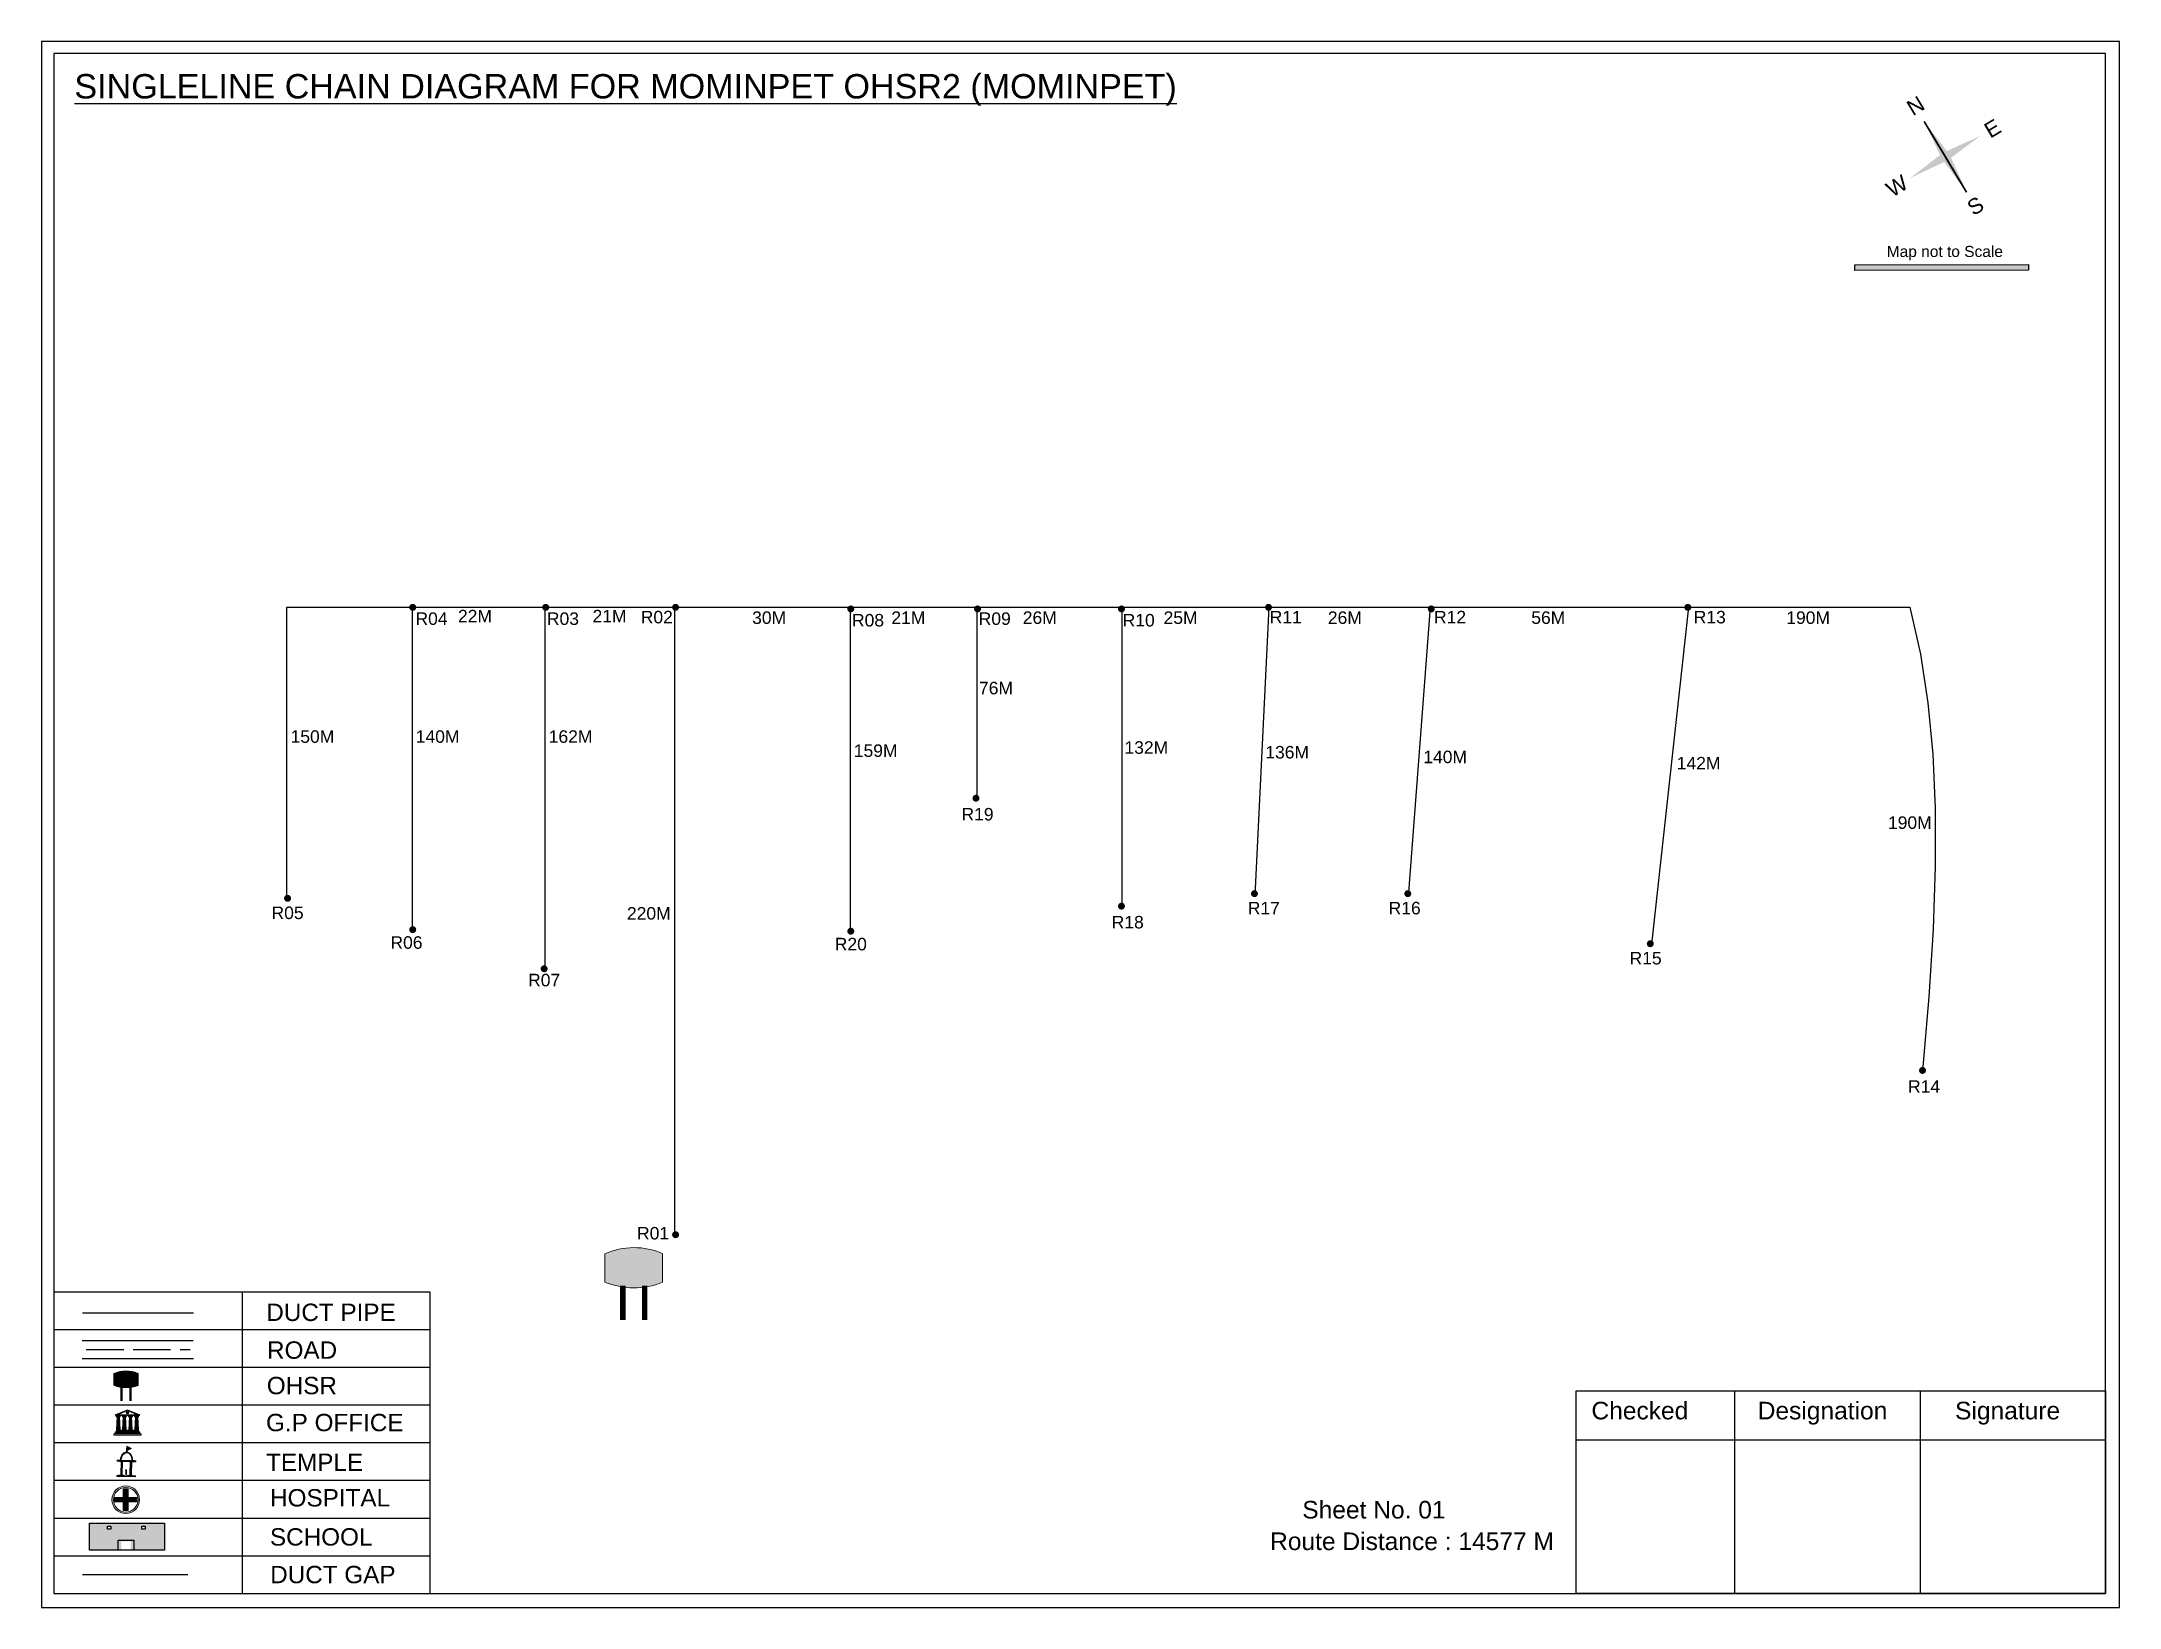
# Model space of a CAD drawing. Header units: inches. Extents: x 777 to 9331, y 1229 to 5049.
# Drawn here: x 1454 to 2118, y 3923 to 4423 of the extents above; entities that cross this region are included whole.
import ezdxf

# ---------------------------------------------------------------- set-up
doc = ezdxf.new("R2010")
doc.units = ezdxf.units.IN
doc.header["$MEASUREMENT"] = 0
doc.linetypes.add('ACAD_ISO02W100', pattern=[15, 12, -3])
doc.layers.add('LANDMARK', color=7, linetype='Continuous')
doc.layers.add('OHT', color=7, linetype='Continuous')
doc.styles.get("Standard").update_dxf_attribs({"font": 'arial.ttf'})

msp = doc.modelspace()

# ---------------------------------------------------------------- texts
at = {"color": 242, "true_color": 0xcd2027}
msp.add_text('%%USINGLELINE CHAIN DIAGRAM FOR MOMINPET OHSR2 (MOMINPET)', height=7.8, dxfattribs=at).set_placement((1464.49, 4405.25))
for s, p in [('N', (2052.04, 4399.53)), ('E', (2076.79, 4392.36)), ('W', (2045.42, 4373.51)), ('S', (2071.33, 4367.61))]:
    msp.add_text(s, height=4.95, rotation=31.00631).set_placement(p)
for s, height, p in [('Map not to Scale', 3.5424, (2043.69, 4354.59)), ('R04', 4, (1573.5, 4237)), ('22M', 4, (1587.08, 4237.82)), ('R03', 4, (1615.5, 4237)), ('21M', 4, (1630.08, 4237.82)), ('R02', 4, (1645.5, 4237.5)), ('30M', 4, (1681.08, 4237.32)), ('R08', 4, (1713, 4236.5)), ('21M', 4, (1725.58, 4237.32)), ('R09', 4, (1753.5, 4237)), ('26M', 4, (1767.58, 4237.32)), ('R10', 4, (1799.5, 4236.5)), ('25M', 4, (1812.58, 4237.32)), ('R11', 4, (1846.5, 4237.5)), ('26M', 4, (1865.08, 4237.32)), ('R12', 4, (1899, 4237.5)), ('56M', 4, (1930.08, 4237.32)), ('R13', 4, (1982, 4237.5)), ('190M', 4, (2011.58, 4237.32)), ('76M', 4, (1753.58, 4214.82)), ('150M', 4, (1533.58, 4199.32)), ('140M', 4, (1573.58, 4199.32)), ('162M', 4, (1616.08, 4199.32)), ('159M', 4, (1713.58, 4194.82)), ('132M', 4, (1800.08, 4195.82)), ('136M', 4, (1845.08, 4194.32)), ('140M', 4, (1895.58, 4192.82)), ('142M', 4, (1976.58, 4190.82)), ('R19', 4, (1748, 4174.5)), ('190M', 4, (2044.08, 4171.82)), ('R05', 4, (1527.5, 4143)), ('220M', 4, (1641.08, 4142.82)), ('R18', 4, (1796, 4140)), ('R17', 4, (1839.5, 4144.5)), ('R16', 4, (1884.5, 4144.5)), ('R06', 4, (1565.5, 4133.5)), ('R20', 4, (1707.5, 4133)), ('R15', 4, (1961.5, 4128.5)), ('R07', 4, (1609.5, 4121.5)), ('R14', 4, (2050.5, 4087.5)), ('R01', 4, (1644.31, 4040.59)), ('DUCT PIPE', 5.551, (1525.83, 4014.55)), ('ROAD ', 5.551, (1526.06, 4002.48)), ('OHSR', 5.551, (1525.99, 3991.14)), ('G.P OFFICE', 5.551, (1525.74, 3979.32)), ('Checked', 5.616, (1949.31, 3983.11)), ('Designation', 5.616, (2002.45, 3983.11)), ('Signature', 5.616, (2065.52, 3983.11)), ('TEMPLE', 5.551, (1525.74, 3966.62)), ('HOSPITAL', 5.551, (1527.03, 3955.27)), ('Sheet No. 01', 5.616, (1856.9, 3951.43)), ('SCHOOL', 5.551, (1526.99, 3942.77)), ('Route Distance : 14577 M', 5.616, (1846.62, 3941.34)), ('DUCT GAP', 5.551, (1527.07, 3930.74))]:
    msp.add_text(s, height=height).set_placement(p)

# ---------------------------------------------------------------- blocks, each defined once
blk = doc.blocks.new('OHT')
at = {"linetype": 'Continuous', "lineweight": 0, "true_color": 0x0ffffc}
blk.add_hatch(color=4, dxfattribs=at).paths.add_polyline_path([(0.012, 1), (0, 1, 0.101323), (-0.4, 0.916), (-0.4, 0.525, 0.194075), (0.399, 0.521), (0.399, 0.921, 0.097877)])
at = {"color": 4, "linetype": 'Continuous', "lineweight": 0, "true_color": 0x0ffffc, "flags": 128}
for points in [[(-0.4, 0.525), (-0.4, 0.916)], [(0.399, 0.521), (0.399, 0.921)]]:
    blk.add_lwpolyline(points, dxfattribs=at)
at = {"color": 4, "linetype": 'Continuous', "lineweight": 0, "true_color": 0x0ffffc, "const_width": 0.075, "flags": 128}
for points in [[(-0.15, 0), (-0.15, 0.475)], [(0.15, 0), (0.15, 0.473)]]:
    blk.add_lwpolyline(points, dxfattribs=at)
at = {"color": 4, "linetype": 'Continuous', "lineweight": 0, "true_color": 0x0ffffc}
for centre, radius, start, end in [((0.006, -0.019), 1.019, 67.3109, 113.4711), ((0.004, 1.513), 1.068, 247.7682, 291.7007)]:
    blk.add_arc(centre, radius, start, end, dxfattribs=at)
blk = doc.blocks.new('Government_Office')
at = {"linetype": 'Continuous', "lineweight": 0, "true_color": 0xff0000}
h = blk.add_hatch(color=1, dxfattribs=at)
h.paths.add_polyline_path([(0.44, 0.72), (0.45, 0.75), (0, 0.93), (-0.45, 0.75), (-0.44, 0.72)])
h.paths.add_polyline_path([(0.355, 0.75), (-0.355, 0.75), (0, 0.9)], flags=16)
h.paths.add_polyline_path([(0, 0.778, -1), (0, 0.872, -1)], flags=0)
h = blk.add_hatch(color=1, dxfattribs=at)
edge = h.paths.add_edge_path()
edge.add_arc((0, 0.825), 0.0467, 90, 270)
edge.add_arc((0, 0.825), 0.0467, 270, 450)
for points in [[(-0.5, 0.05), (0.5, 0.05), (0.5, 0), (-0.5, 0)], [(-0.45, 0.075), (-0.45, 0.12), (0.45, 0.12), (0.45, 0.075)], [(-0.4, 0.14), (-0.4, 0.18), (0.4, 0.18), (0.4, 0.14)]]:
    blk.add_hatch(color=1, dxfattribs=at).paths.add_polyline_path(points)
h = blk.add_hatch(color=1, dxfattribs=at)
edge = h.paths.add_edge_path()
edge.add_line((-0.27, 0.195), (-0.295, 0.675))
edge.add_line((-0.295, 0.675), (-0.29, 0.675))
edge.add_arc((-0.278, 0.688), 0.0176, 225.30401, 441.56588)
edge.add_line((-0.275, 0.705), (-0.395, 0.705))
edge.add_arc((-0.392, 0.688), 0.0176, 98.43412, 314.69599)
edge.add_line((-0.38, 0.675), (-0.375, 0.675))
edge.add_line((-0.375, 0.675), (-0.4, 0.195))
edge.add_line((-0.4, 0.195), (-0.27, 0.195))
h = blk.add_hatch(color=1, dxfattribs=at)
edge = h.paths.add_edge_path()
edge.add_line((-0.047, 0.195), (-0.072, 0.675))
edge.add_line((-0.072, 0.675), (-0.067, 0.675))
edge.add_arc((-0.054, 0.688), 0.0176, 225.30401, 441.56588)
edge.add_line((-0.052, 0.705), (-0.172, 0.705))
edge.add_arc((-0.169, 0.688), 0.0176, 98.43412, 314.69599)
edge.add_line((-0.157, 0.675), (-0.152, 0.675))
edge.add_line((-0.152, 0.675), (-0.177, 0.195))
edge.add_line((-0.177, 0.195), (-0.047, 0.195))
h = blk.add_hatch(color=1, dxfattribs=at)
edge = h.paths.add_edge_path()
edge.add_line((0.177, 0.195), (0.152, 0.675))
edge.add_line((0.152, 0.675), (0.157, 0.675))
edge.add_arc((0.169, 0.688), 0.0176, 225.30401, 441.56588)
edge.add_line((0.172, 0.705), (0.052, 0.705))
edge.add_arc((0.054, 0.688), 0.0176, 98.43412, 314.69599)
edge.add_line((0.067, 0.675), (0.072, 0.675))
edge.add_line((0.072, 0.675), (0.047, 0.195))
edge.add_line((0.047, 0.195), (0.177, 0.195))
h = blk.add_hatch(color=1, dxfattribs=at)
edge = h.paths.add_edge_path()
edge.add_line((0.4, 0.195), (0.375, 0.675))
edge.add_line((0.375, 0.675), (0.38, 0.675))
edge.add_arc((0.392, 0.688), 0.0176, 225.30401, 441.56588)
edge.add_line((0.395, 0.705), (0.275, 0.705))
edge.add_arc((0.278, 0.688), 0.0176, 98.43412, 314.69599)
edge.add_line((0.29, 0.675), (0.295, 0.675))
edge.add_line((0.295, 0.675), (0.27, 0.195))
edge.add_line((0.27, 0.195), (0.4, 0.195))
at = {"color": 1, "linetype": 'Continuous', "lineweight": 0, "true_color": 0xff0000, "flags": 128}
for points in [[(-0.45, 0.75), (-0.44, 0.72), (0.44, 0.72), (0.45, 0.75), (0, 0.93)], [(-0.355, 0.75), (0.355, 0.75), (0, 0.9)], [(-0.5, 0.05), (0.5, 0.05), (0.5, 0), (-0.5, 0)], [(-0.45, 0.075), (-0.45, 0.12), (0.45, 0.12), (0.45, 0.075)], [(-0.4, 0.14), (-0.4, 0.18), (0.4, 0.18), (0.4, 0.14)]]:
    blk.add_lwpolyline(points, close=True, dxfattribs=at)
for points in [[(0, 0.872, 1), (0, 0.778, 1)], [(-0.27, 0.195), (-0.295, 0.675), (-0.29, 0.675, 1.379694), (-0.275, 0.705), (-0.395, 0.705, 1.379694), (-0.38, 0.675), (-0.375, 0.675), (-0.4, 0.195)], [(-0.047, 0.195), (-0.072, 0.675), (-0.067, 0.675, 1.379694), (-0.052, 0.705), (-0.172, 0.705, 1.379694), (-0.157, 0.675), (-0.152, 0.675), (-0.177, 0.195)], [(0.177, 0.195), (0.152, 0.675), (0.157, 0.675, 1.379694), (0.172, 0.705), (0.052, 0.705, 1.379694), (0.067, 0.675), (0.072, 0.675), (0.047, 0.195)], [(0.4, 0.195), (0.375, 0.675), (0.38, 0.675, 1.379694), (0.395, 0.705), (0.275, 0.705, 1.379694), (0.29, 0.675), (0.295, 0.675), (0.27, 0.195)]]:
    blk.add_lwpolyline(points, format="xyb", close=True, dxfattribs=at)
blk = doc.blocks.new('Temple')
at = {"linetype": 'Continuous', "lineweight": 0, "true_color": 0xff0000}
h = blk.add_hatch(color=1, dxfattribs=at)
edge = h.paths.add_edge_path()
edge.add_line((0.175, 0.49), (0.225, 0.49))
edge.add_line((0.225, 0.49), (0.225, 0.497))
edge.add_line((0.225, 0.497), (0.307, 0.497))
edge.add_line((0.307, 0.497), (0.307, 0.533))
edge.add_line((0.307, 0.533), (0.257, 0.533))
edge.add_line((0.257, 0.533), (0.257, 0.54))
edge.add_line((0.257, 0.54), (0.2, 0.54))
edge.add_spline(control_points=[(0.2, 0.54), (0.2, 0.589), (0.19, 0.638), (0.142, 0.743), (0.092, 0.79), (0.027, 0.805), (0.02, 0.806), (0.012, 0.806)], knot_values=[4.712389, 4.712389, 4.712389, 4.712389, 5.278166, 5.278166, 6.117402, 6.117402, 6.223801, 6.223801, 6.223801, 6.223801], degree=3, periodic=0)
edge.add_line((0.012, 0.806), (0.012, 0.79))
edge.add_line((0.012, 0.79), (-0.012, 0.79))
edge.add_line((-0.012, 0.79), (-0.012, 0.806))
edge.add_spline(control_points=[(-0.012, 0.806), (-0.055, 0.802), (-0.096, 0.781), (-0.171, 0.699), (-0.197, 0.628), (-0.2, 0.55), (-0.2, 0.545), (-0.2, 0.54)], knot_values=[6.343965, 6.343965, 6.343965, 6.343965, 6.956638, 6.956638, 7.795874, 7.795874, 7.853982, 7.853982, 7.853982, 7.853982], degree=3, periodic=0)
edge.add_line((-0.2, 0.54), (-0.257, 0.54))
edge.add_line((-0.257, 0.54), (-0.257, 0.533))
edge.add_line((-0.257, 0.533), (-0.307, 0.533))
edge.add_line((-0.307, 0.533), (-0.307, 0.497))
edge.add_line((-0.307, 0.497), (-0.225, 0.497))
edge.add_line((-0.225, 0.497), (-0.225, 0.49))
edge.add_line((-0.225, 0.49), (-0.175, 0.49))
edge.add_line((-0.175, 0.49), (-0.175, 0.07))
edge.add_arc((-0.205, 0.07), 0.03, -90, 0, ccw=False)
edge.add_line((-0.205, 0.04), (-0.257, 0.04))
edge.add_line((-0.257, 0.04), (-0.257, 0.033))
edge.add_line((-0.257, 0.033), (-0.307, 0.033))
edge.add_line((-0.307, 0.033), (-0.307, 0))
edge.add_line((-0.307, 0), (0.307, 0))
edge.add_line((0.307, 0), (0.307, 0.033))
edge.add_line((0.307, 0.033), (0.257, 0.033))
edge.add_line((0.257, 0.033), (0.257, 0.04))
edge.add_line((0.257, 0.04), (0.205, 0.04))
edge.add_arc((0.205, 0.07), 0.03, 180, 270, ccw=False)
edge.add_line((0.175, 0.07), (0.175, 0.49))
h.paths.add_polyline_path([(0.125, 0.07, -0.414214), (0.095, 0.04), (0.05, 0.04), (0.05, 0.033), (-0.05, 0.033), (-0.05, 0.04), (-0.095, 0.04, -0.414214), (-0.125, 0.07), (-0.125, 0.497), (0.125, 0.497)], flags=16)
edge = h.paths.add_edge_path(flags=16)
edge.add_ellipse((0, 0.54), major_axis=(0, 0.242), ratio=0.722808, start_angle=270, end_angle=450, ccw=False)
edge.add_line((0.175, 0.54), (-0.175, 0.54))
h.paths.add_polyline_path([(0.012, 0.23), (0.012, 0.07), (-0.012, 0.07), (-0.012, 0.23)], flags=0)
h = blk.add_hatch(color=1, dxfattribs=at)
edge = h.paths.add_edge_path()
edge.add_line((0.012, 0.857), (0, 0.85))
edge.add_line((0, 0.85), (-0.003, 0.925))
edge.add_line((-0.003, 0.925), (-0.012, 0.925))
edge.add_line((-0.012, 0.925), (-0.012, 0.806))
edge.add_spline(control_points=[(-0.012, 0.806), (-0.004, 0.807), (0.004, 0.807), (0.012, 0.806)], knot_values=[6.223801, 6.223801, 6.223801, 6.223801, 6.343965, 6.343965, 6.343965, 6.343965], degree=3, periodic=0)
edge.add_line((0.012, 0.806), (0.012, 0.857))
h = blk.add_hatch(color=1, dxfattribs=at)
edge = h.paths.add_edge_path()
edge.add_line((0.012, 0.79), (0.012, 0.806))
edge.add_spline(control_points=[(0.012, 0.806), (0.004, 0.807), (-0.004, 0.807), (-0.012, 0.806)], knot_values=[6.223801, 6.223801, 6.223801, 6.223801, 6.343965, 6.343965, 6.343965, 6.343965], degree=3, periodic=0)
edge.add_line((-0.012, 0.806), (-0.012, 0.79))
edge.add_line((-0.012, 0.79), (0.012, 0.79))
at = {"linetype": 'Continuous', "lineweight": 0, "true_color": 0xe66000}
blk.add_hatch(color=32, dxfattribs=at).paths.add_polyline_path([(-0.006, 1), (0.147, 0.931), (0, 0.85)])
at = {"color": 1, "linetype": 'Continuous', "lineweight": 0, "true_color": 0xff0000, "flags": 128}
for points in [[(0.012, 0.925), (-0.012, 0.925), (-0.012, 0.79), (0.012, 0.79)], [(0.012, 0.23), (-0.012, 0.23), (-0.012, 0.07), (0.012, 0.07)]]:
    blk.add_lwpolyline(points, close=True, dxfattribs=at)
at = {"color": 32, "linetype": 'Continuous', "lineweight": 0, "true_color": 0xe66000, "flags": 128}
blk.add_lwpolyline([(-0.006, 1), (0.147, 0.931), (0, 0.85), (-0.006, 1)], dxfattribs=at)
at = {"color": 1, "linetype": 'Continuous', "lineweight": 0, "true_color": 0xff0000, "flags": 128}
blk.add_lwpolyline([(0.2, 0.54), (0.257, 0.54), (0.257, 0.533), (0.307, 0.533), (0.307, 0.497), (0.225, 0.497), (0.225, 0.49), (0.175, 0.49), (0.175, 0.07, 0.414214), (0.205, 0.04), (0.257, 0.04), (0.257, 0.033), (0.307, 0.033), (0.307, 0), (-0.307, 0), (-0.307, 0.033), (-0.257, 0.033), (-0.257, 0.04), (-0.205, 0.04, 0.414214), (-0.175, 0.07), (-0.175, 0.49), (-0.225, 0.49), (-0.225, 0.497), (-0.307, 0.497), (-0.307, 0.533), (-0.257, 0.533), (-0.257, 0.54), (-0.2, 0.54)], format="xyb", dxfattribs=at)
blk.add_lwpolyline([(-0.175, 0.54), (0.175, 0.54)], dxfattribs=at)
blk.add_lwpolyline([(0.125, 0.497), (0.125, 0.07, -0.414214), (0.095, 0.04), (0.05, 0.04), (0.05, 0.033), (-0.05, 0.033), (-0.05, 0.04), (-0.095, 0.04, -0.414214), (-0.125, 0.07), (-0.125, 0.497)], format="xyb", close=True, dxfattribs=at)
at = {"color": 1, "linetype": 'Continuous', "lineweight": 0, "true_color": 0xff0000}
blk.add_ellipse((0, 0.54), major_axis=(0, 0.242), ratio=0.722808, start_param=4.712389, end_param=7.853982, dxfattribs=at)
blk.add_open_spline([(0.2, 0.54), (0.2, 0.589), (0.19, 0.638), (0.142, 0.743), (0.092, 0.79), (-0.023, 0.816), (-0.085, 0.794), (-0.171, 0.699), (-0.197, 0.628), (-0.2, 0.55), (-0.2, 0.545), (-0.2, 0.54)], degree=3, knots=[4.712389, 4.712389, 4.712389, 4.712389, 5.278166, 5.278166, 6.117402, 6.117402, 6.956638, 6.956638, 7.795874, 7.795874, 7.853982, 7.853982, 7.853982, 7.853982], dxfattribs=at)
blk = doc.blocks.new('*U12')
at = {"color": 0, "linetype": 'ACAD_ISO02W100', "transparency": 16777216}
blk.add_line((-16.47, 0), (16.78, 0), dxfattribs=at)
blk = doc.blocks.new('Hospital')
at = {"linetype": 'Continuous', "lineweight": 0, "true_color": 0x000000}
h = blk.add_hatch(color=18, dxfattribs=at)
h.paths.add_polyline_path([(-0.5, 0, 1), (0.5, 0, 1)])
h.paths.add_polyline_path([(0.446, 0, -1), (-0.446, 0, -1)], flags=16)
at = {"linetype": 'Continuous', "true_color": 0xff0000}
blk.add_hatch(color=1, dxfattribs=at).paths.add_polyline_path([(-0.394, 0.08), (-0.08, 0.08), (-0.08, 0.394), (0.08, 0.394), (0.08, 0.08), (0.394, 0.08), (0.394, -0.08), (0.08, -0.08), (0.08, -0.394), (-0.08, -0.394), (-0.08, -0.08), (-0.394, -0.08)])
at = {"color": 1, "linetype": 'Continuous', "true_color": 0xff0000, "flags": 128}
blk.add_lwpolyline([(-0.394, 0.08), (-0.08, 0.08), (-0.08, 0.394), (0.08, 0.394), (0.08, 0.08), (0.394, 0.08), (0.394, -0.08), (0.08, -0.08), (0.08, -0.394), (-0.08, -0.394), (-0.08, -0.08), (-0.394, -0.08)], close=True, dxfattribs=at)
at = {"color": 18, "linetype": 'Continuous', "lineweight": 0, "true_color": 0x000000}
for radius in [0.5, 0.446]:
    blk.add_circle((0, 0), radius, dxfattribs=at)

# ---------------------------------------------------------------- hatches: boundary and pattern name
at = {"true_color": 0x0093dd}
h = msp.add_hatch(color=142, dxfattribs=at)
h.dxf.hatch_style = 1
h.paths.add_polyline_path([(2033.51, 4352.09), (2033.51, 4350.24), (2089.02, 4350.37), (2089.02, 4352.21)])
at = {"ltscale": 0.5}
h = msp.add_hatch(color=5, dxfattribs=at)
h.dxf.hatch_style = 1
h.paths.add_polyline_path([(1573.74, 4242.62, 1), (1571.5, 4242.62, 1)])
h = msp.add_hatch(color=5, dxfattribs=at)
h.dxf.hatch_style = 1
h.paths.add_polyline_path([(1616.24, 4242.62, 1), (1614, 4242.62, 1)])
h = msp.add_hatch(color=5, dxfattribs=at)
h.dxf.hatch_style = 1
h.paths.add_polyline_path([(1657.74, 4242.62, 1), (1655.5, 4242.62, 1)])
h = msp.add_hatch(color=5, dxfattribs=at)
h.dxf.hatch_style = 1
h.paths.add_polyline_path([(1847.24, 4242.62, 1), (1845, 4242.62, 1)])
h = msp.add_hatch(color=5, dxfattribs=at)
h.dxf.hatch_style = 1
h.paths.add_polyline_path([(1981.24, 4242.62, 1), (1979, 4242.62, 1)])
h = msp.add_hatch(color=5, dxfattribs=at)
h.dxf.hatch_style = 1
h.paths.add_polyline_path([(1713.74, 4242.12, 1), (1711.5, 4242.12, 1)])
h = msp.add_hatch(color=5, dxfattribs=at)
h.dxf.hatch_style = 1
h.paths.add_polyline_path([(1754.24, 4242.12, 1), (1752, 4242.12, 1)])
h = msp.add_hatch(color=5, dxfattribs=at)
h.dxf.hatch_style = 1
h.paths.add_polyline_path([(1800.24, 4242.12, 1), (1798, 4242.12, 1)])
h = msp.add_hatch(color=5, dxfattribs=at)
h.dxf.hatch_style = 1
h.paths.add_polyline_path([(1899.24, 4242.12, 1), (1897, 4242.12, 1)])
h = msp.add_hatch(color=5, dxfattribs=at)
h.dxf.hatch_style = 1
h.paths.add_polyline_path([(1753.74, 4181.62, 1), (1751.5, 4181.62, 1)])
h = msp.add_hatch(color=5, dxfattribs=at)
h.dxf.hatch_style = 1
h.paths.add_polyline_path([(1533.74, 4149.62, 1), (1531.5, 4149.62, 1)])
h = msp.add_hatch(color=5, dxfattribs=at)
h.dxf.hatch_style = 1
h.paths.add_polyline_path([(1842.74, 4151.12, 1), (1840.5, 4151.12, 1)])
h = msp.add_hatch(color=5, dxfattribs=at)
h.dxf.hatch_style = 1
h.paths.add_polyline_path([(1891.74, 4151.12, 1), (1889.5, 4151.12, 1)])
h = msp.add_hatch(color=5, dxfattribs=at)
h.dxf.hatch_style = 1
h.paths.add_polyline_path([(1800.24, 4147.12, 1), (1798, 4147.12, 1)])
h = msp.add_hatch(color=5, dxfattribs=at)
h.dxf.hatch_style = 1
h.paths.add_polyline_path([(1573.74, 4139.62, 1), (1571.5, 4139.62, 1)])
h = msp.add_hatch(color=5, dxfattribs=at)
h.dxf.hatch_style = 1
h.paths.add_polyline_path([(1713.74, 4139.12, 1), (1711.5, 4139.12, 1)])
h = msp.add_hatch(color=5, dxfattribs=at)
h.dxf.hatch_style = 1
h.paths.add_polyline_path([(1969.24, 4135.12, 1), (1967, 4135.12, 1)])
h = msp.add_hatch(color=5, dxfattribs=at)
h.dxf.hatch_style = 1
h.paths.add_polyline_path([(1615.74, 4127.12, 1), (1613.5, 4127.12, 1)])
h = msp.add_hatch(color=5, dxfattribs=at)
h.dxf.hatch_style = 1
h.paths.add_polyline_path([(2056.24, 4094.62, 1), (2054, 4094.62, 1)])
h = msp.add_hatch(color=5, dxfattribs=at)
h.dxf.hatch_style = 1
h.paths.add_polyline_path([(1657.74, 4042.12, 1), (1655.5, 4042.12, 1)])
at = {"true_color": 0xc8c92d}
h = msp.add_hatch(color=52, dxfattribs=at)
h.dxf.hatch_style = 1
h.paths.add_polyline_path([(1474.04, 3949.91), (1469.28, 3949.91), (1469.28, 3941.34), (1474.04, 3941.34)])
h.paths.add_polyline_path([(1493.26, 3949.91), (1488.49, 3949.91), (1488.49, 3941.34), (1493.26, 3941.34)])
at = {"true_color": 0x22346e}
h = msp.add_hatch(color=159, dxfattribs=at)
h.dxf.hatch_style = 1
h.paths.add_polyline_path([(1488.49, 3949.91), (1474.04, 3949.91), (1474.04, 3941.34), (1479.47, 3941.34), (1479.47, 3944.14), (1482.45, 3944.14), (1482.45, 3941.34), (1488.49, 3941.34)])
h.paths.add_polyline_path([(1476.11, 3948), (1475.05, 3948), (1475.05, 3948.98), (1476.11, 3948.98)], flags=16)
h.paths.add_polyline_path([(1486.07, 3948), (1486.07, 3948.98), (1487.13, 3948.98), (1487.13, 3948)], flags=16)

# ---------------------------------------------------------------- linework, layer by layer
for p, q in [((2069.21, 4375.31), (2055.67, 4397.85)), ((2055.67, 4397.85), (2069.21, 4375.31)), ((2069.21, 4375.31), (2055.67, 4397.85)), ((2062.45, 4386.56), (2069.21, 4375.31)), ((1518.06, 4023.71), (1518.06, 3927.49)), ((1578.2, 4011.69), (1457.92, 4011.69)), ((1466.94, 4008.36), (1502.42, 4008.36)), ((1578.2, 3999.66), (1457.92, 3999.66)), ((1466.94, 4002.55), (1502.6, 4002.55)), ((1578.2, 3987.63), (1457.92, 3987.63)), ((1578.2, 3975.6), (1457.92, 3975.6)), ((1578.2, 3963.58), (1457.92, 3963.58)), ((1457.92, 3951.55), (1578.2, 3951.55)), ((1457.92, 3939.52), (1578.2, 3939.52)), ((1457.92, 3928.97), (1457.92, 3928.03)), ((1457.92, 3928.03), (1457.92, 3927.49))]:
    msp.add_line(p, q)
at = {"color": 1}
msp.add_line((2055.67, 4397.85), (2062.45, 4386.57), dxfattribs=at)
at = {"color": 5}
for p, q in [((1572.44, 4242.71), (1572.44, 4139.72)), ((1572.44, 4242.71), (1572.44, 4139.72)), ((1614.84, 4242.71), (1614.84, 4126.94)), ((1656.32, 4242.71), (1656.32, 4042.36)), ((1712.45, 4242.71), (1712.45, 4139.26)), ((1752.85, 4242.71), (1752.85, 4181.53)), ((1799.23, 4242.71), (1799.23, 4146.82)), ((1846.24, 4242.71), (1841.7, 4150.54)), ((1897.79, 4242.71), (1890.71, 4150.08)), ((1980.31, 4242.71), (1968.5, 4135.02))]:
    msp.add_line(p, q, dxfattribs=at)
at = {"color": 242, "true_color": 0xcd2027}
for p, q in [((1995, 3992.22), (1995, 3927.44)), ((2054.35, 3992.22), (2054.35, 3927.44)), ((1944.47, 3976.52), (2113.56, 3976.52))]:
    msp.add_line(p, q, dxfattribs=at)
for points in [[(1454, 4423.44), (1454, 3923), (2118.05, 3923), (2118.05, 4423.44)], [(1457.92, 4419.61), (1457.92, 3927.49), (2113.56, 3927.49), (2113.56, 4419.61)], [(1457.92, 3927.49), (1578.2, 3927.49), (1578.2, 4023.71), (1457.92, 4023.71), (1457.92, 3928.43)], [(1493.31, 3949.91), (1493.31, 3941.34), (1469.28, 3941.34), (1469.28, 3949.91)], [(1476.11, 3948.98), (1476.11, 3948), (1475.05, 3948), (1475.05, 3948.98)], [(1486.07, 3948), (1486.07, 3948.98), (1487.13, 3948.98), (1487.13, 3948)]]:
    msp.add_lwpolyline(points, close=True)
at = {"color": 142, "true_color": 0x0093dd}
msp.add_lwpolyline([(2089.02, 4350.37), (2033.51, 4350.24), (2033.51, 4352.09), (2089.02, 4352.21), (2089.02, 4350.37)], dxfattribs=at)
at = {"color": 5}
msp.add_lwpolyline([(1532.4, 4149.38), (1532.4, 4242.71), (1980.31, 4242.71), (2051.11, 4242.71), (2054.43, 4227.66), (2056.86, 4212.08), (2058.43, 4195.74), (2059.2, 4178.4), (2059.2, 4159.83), (2058.5, 4139.81), (2057.13, 4118.1), (2055.14, 4094.47)], dxfattribs=at)
at = {"color": 242, "true_color": 0xcd2027}
msp.add_lwpolyline([(2113.56, 3927.44), (1944.47, 3927.44), (1944.47, 3992.22), (2113.56, 3992.22)], close=True, dxfattribs=at)
msp.add_lwpolyline([(1478.44, 3941.34), (1478.44, 3944.51), (1483.48, 3944.51), (1483.48, 3941.34)])
at = {"color": 1}
msp.add_solid([(2061.33, 4385.9), (2063.75, 4387.36), (2055.67, 4397.85)], dxfattribs=at)
msp.add_solid([(2061.33, 4385.9), (2063.75, 4387.36), (2055.67, 4397.85)], dxfattribs=at)
for points in [[(2063.12, 4385.48), (2061.67, 4387.89), (2073.71, 4393.36)], [(2063.12, 4385.48), (2061.67, 4387.89), (2073.71, 4393.36)], [(2063.12, 4385.47), (2061.67, 4387.89), (2051.17, 4379.81)], [(2063.12, 4385.47), (2061.67, 4387.89), (2051.17, 4379.81)], [(2061.34, 4385.9), (2063.75, 4387.36), (2069.21, 4375.31)], [(2061.34, 4385.9), (2063.75, 4387.36), (2069.21, 4375.31)]]:
    msp.add_solid(points)
at = {"layer": 'OHT', "color": 5}
msp.add_line((1467.07, 4017.17), (1502.55, 4017.17), dxfattribs=at)
at = {"layer": 'OHT', "color": 1}
msp.add_line((1467.07, 3933.5), (1500.78, 3933.5), dxfattribs=at)

# ---------------------------------------------------------------- block references
at = {"linetype": 'ACAD_ISO02W100'}
msp.add_blockref('*U12', (1484.72, 4005.46), dxfattribs=at)
at = {"layer": 'LANDMARK'}
for name, p, xscale, yscale, zscale in [('Government_Office', (1481.44, 3978.03), 8.755020913111178, 8.755020913111178, 8.755020913111178), ('Hospital', (1480.91, 3957.42), 8.829703578239085, 8.829703578239085, 8.829703578239085)]:
    msp.add_blockref(name, p, dxfattribs=dict(at, xscale=xscale, yscale=yscale, zscale=zscale))
at = {"layer": 'LANDMARK', "xscale": 9.762966276306745, "yscale": 9.762966276306745, "zscale": 9.762966276306745, "rotation": 358.3713438591284}
msp.add_blockref('Temple', (1481, 3964.79), dxfattribs=at)
at = {"layer": 'OHT', "color": 5, "xscale": 23.11072127339519, "yscale": 23.11072127339519, "zscale": 23.11072127339519}
msp.add_blockref('OHT', (1643.24, 4014.87), dxfattribs=at)
at = {"layer": 'OHT', "xscale": 9.629467197247994, "yscale": 9.629467197247994, "zscale": 9.629467197247994}
msp.add_blockref('OHT', (1480.99, 3988.94), dxfattribs=at)

msp.set_redraw_order([(e.dxf.handle, doc.entitydb.next_handle()) for e in msp.query("TEXT MTEXT ATTDEF DIMENSION ARC_DIMENSION")])  # texts and dimensions are drawn at this point

doc.saveas('drawing.dxf')
